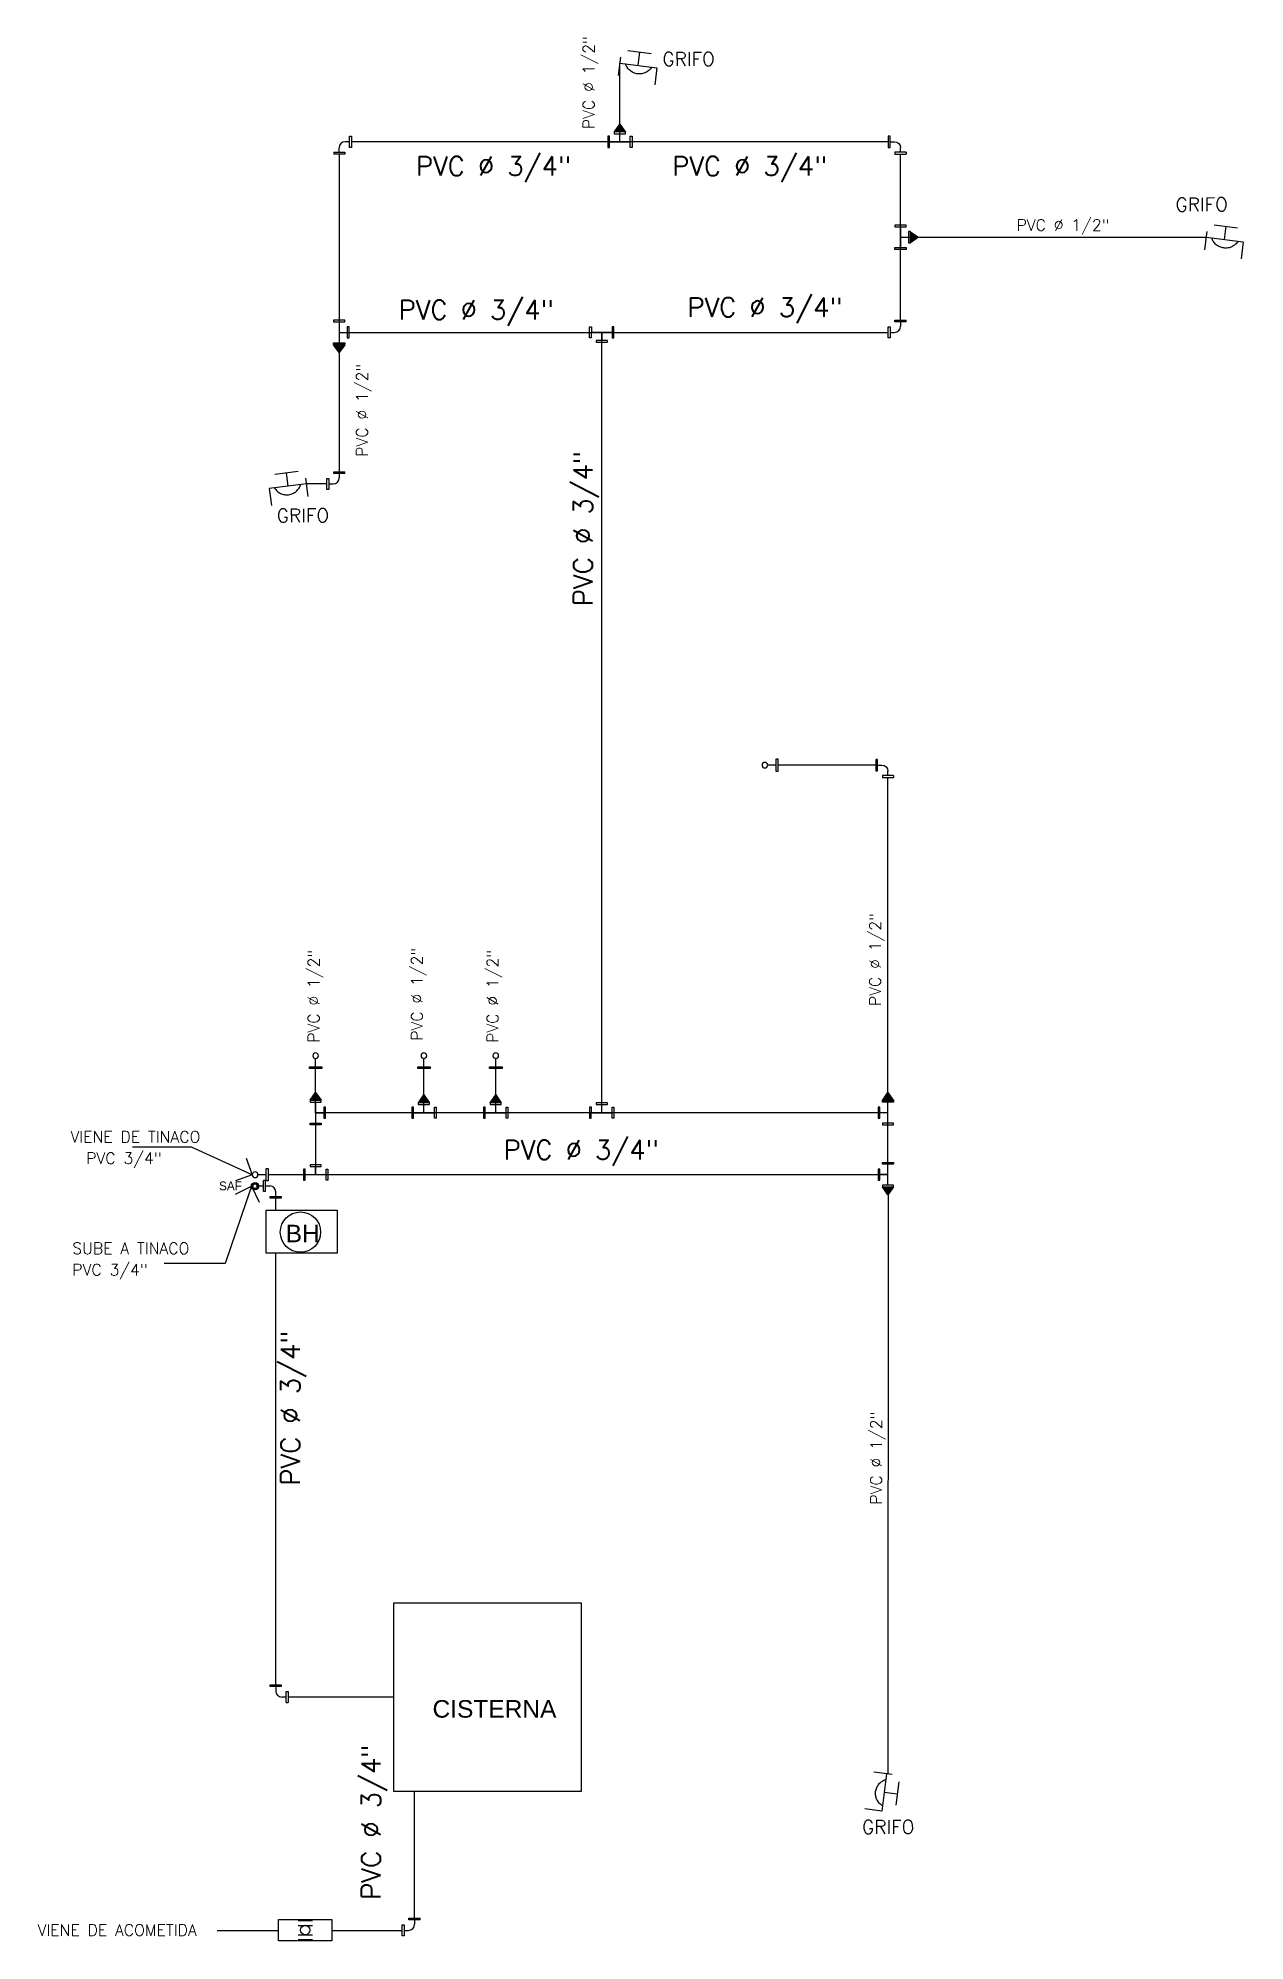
# Model space of a CAD drawing. Header units: inches. Extents: x -9 to 337, y -247 to 209.
# Drawn here: x 27.3 to 36.93, y -144.94 to -129.75 of the extents above; entities that cross this region are included whole.
import ezdxf

# ---------------------------------------------------------------- set-up
doc = ezdxf.new("R2010")
doc.units = ezdxf.units.IN
doc.header["$MEASUREMENT"] = 0
doc.linetypes.add('ACAD_ISO12W100', pattern=[21, 12, -3, 0, -3, 0, -3])
doc.linetypes.add('PHANTOM2', pattern=[31.75, 15.875, -3.175, 3.175, -3.175, 3.175, -3.175])
for name, color, linetype in [('agua', 4, 'Continuous'), ('INS-HS', 30, 'Continuous'), ('NEJES', 12, 'Continuous'), ('P-18', 1, 'Continuous'), ('Textos', 2, 'Continuous')]:
    doc.layers.add(name, color=color, linetype=linetype)
doc.styles.add('MONOTXT4', font='monotxt4.shx')
doc.styles.add('NT_75', font='romans.shx', dxfattribs={"height": 0.152})
doc.styles.get("Standard").update_dxf_attribs({"font": 'arial.ttf'})
doc.styles.add('STYLE1', font='txt')
doc.dimstyles.new('E100', dxfattribs={"dimtxt": 0.15, "dimasz": 0.2, "dimexe": 0.15, "dimexo": 0.02, "dimgap": 0.09, "dimtad": 1, "dimzin": 0, "dimdsep": 46, "dimtxsty": 'MONOTXT4', "dimblk": 'DOTSMALL', "dimcen": 0.01, "dimdle": 0.15, "dimclrd": 1, "dimclre": 1, "dimclrt": 2, "dimadec": 0, "dimazin": 0, "dimtfac": 1, "dimtofl": 0, "dimtmove": 1, "dimatfit": 1, "dimldrblk": 'OPEN90', "dimfxl": 1, "dimtolj": 1, "dimtzin": 0, "dimarcsym": 0})

msp = doc.modelspace()

# ---------------------------------------------------------------- texts
at = {"color": 2, "char_height": 0.14, "attachment_point": 1}
for s, insert in [('BH', (29.274, -139.225)), ('CISTERNA', (30.446, -143.019))]:
    msp.add_mtext(s, dxfattribs=dict(at, insert=insert))
at = {"layer": 'agua', "color": 3, "style": 'NT_75'}
for s, height, rotation, p in [('PVC %%C 1/2"', 0.0912, 90, (31.738, -130.481)), ('GRIFO', 0.1084, 0.1966, (32.281, -129.976)), ('GRIFO', 0.1084, 0.1966, (36.376, -131.137)), ('PVC %%C 1/2"', 0.0912, 90, (29.929, -133.096)), ('PVC %%C 3/4"', 0.152, 90, (31.722, -134.287)), ('GRIFO', 0.1084, 0.1966, (29.203, -133.619)), ('PVC %%C 1/2"', 0.0912, 90, (34.024, -137.48)), ('PVC %%C 1/2"', 0.0912, 90, (29.543, -137.773)), ('PVC %%C 1/2"', 0.0912, 90, (30.367, -137.757)), ('PVC %%C 1/2"', 0.0912, 90, (30.971, -137.774)), ('PVC %%C 3/4"', 0.152, 90, (29.388, -141.307)), ('PVC %%C 1/2"', 0.0912, 90, (34.032, -141.459)), ('PVC %%C 3/4"', 0.152, 90, (30.032, -144.612)), ('GRIFO', 0.1084, 0.1966, (33.874, -144.086))]:
    msp.add_text(s, height=height, rotation=rotation, dxfattribs=at).set_placement(p)
for s, height, p in [('PVC %%C 3/4"', 0.152, (30.313, -130.852)), ('PVC %%C 3/4"', 0.152, (32.358, -130.852)), ('PVC %%C 1/2"', 0.0912, (35.107, -131.292)), ('PVC %%C 3/4"', 0.152, (30.175, -131.999)), ('PVC %%C 3/4"', 0.152, (32.48, -131.978)), ('VIENE DE TINACO', 0.0912, (27.557, -138.569)), ('PVC 3/4"', 0.0912, (27.682, -138.74)), ('PVC %%C 3/4"', 0.152, (31.013, -138.703)), ('SUBE A TINACO', 0.0912, (27.571, -139.459)), ('PVC 3/4"', 0.0912, (27.571, -139.63)), ('VIENE DE ACOMETIDA', 0.0912, (27.294, -144.9))]:
    msp.add_text(s, height=height, dxfattribs=at).set_placement(p)
at = {"layer": 'Textos', "color": 2, "style": 'STYLE1'}
msp.add_text('SAF', height=0.0703, dxfattribs=at).set_placement((28.742, -138.95))

# ---------------------------------------------------------------- blocks, each defined once
blk = doc.blocks.new('LLAVE NARIZ')
at = {"layer": 'INS-HS', "color": 30, "linetype": 'PHANTOM2'}
for p, q in [((0, 0), (-0.091, 0)), ((-0.0157, 0.0323), (-0.0729, 0.0323)), ((-0.0449, 0), (-0.0449, 0.0323)), ((0, 0.0141), (0, -0.0309)), ((-0.091, 0), (-0.091, -0.0418))]:
    blk.add_line(p, q, dxfattribs=at)
blk = doc.blocks.new('Grifo')
at = {"layer": 'P-18', "color": 5, "linetype": 'ACAD_ISO12W100'}
blk.add_arc((-0.151, 0.048), 0.116, 204.3786, 335.6214, dxfattribs=at)
at = {"layer": 'P-18', "color": 5, "linetype": 'ACAD_ISO12W100', "xscale": 3.283170007078005, "yscale": 3.283170007078005, "zscale": 3.283170007078005}
blk.add_blockref('LLAVE NARIZ', (0, 0), dxfattribs=at)
blk = doc.blocks.new('CODO')
at = {"color": 3}
for p, q in [((0.167, 0), (0.097, 0)), ((0.167, -0.088), (0.167, 0.088)), ((0.167, 0.088), (0.195, 0.088)), ((0.195, 0.088), (0.195, -0.088)), ((-0.088, -0.167), (0.088, -0.167)), ((0.088, -0.195), (-0.088, -0.195)), ((0, -0.167), (0, -0.097)), ((0.088, -0.167), (0.088, -0.195)), ((0.195, -0.088), (0.167, -0.088))]:
    blk.add_line(p, q, dxfattribs=at)
at = {"color": 3, "linetype": 'ByBlock'}
blk.add_line((-0.088, -0.167), (-0.088, -0.195), dxfattribs=at)
at = {"color": 3}
blk.add_arc((0.097, -0.097), 0.0972, 89.9963, 179.9963, dxfattribs=at)
blk = doc.blocks.new('codov75')
at = {"color": 1}
for p, q in [((0, 0.124), (0, -0.124)), ((0.034, 0.124), (0, 0.124)), ((0.034, -0.124), (0.034, 0.124)), ((0.034, 0), (0.201, 0)), ((0, -0.124), (0.034, -0.124))]:
    blk.add_line(p, q, dxfattribs=at)
at = {"color": 2}
blk.add_circle((0.258, 0), 0.0565, dxfattribs=at)
blk = doc.blocks.new('teeh75')
at = {"color": 3}
for p, q in [((-0.209, 0.111), (-0.243, 0.111)), ((-0.243, 0.111), (-0.243, -0.111)), ((-0.209, -0.111), (-0.209, 0.111)), ((-0.209, 0), (0.209, 0)), ((-0.111, 0.197), (-0.111, 0.162)), ((0.111, 0.197), (-0.111, 0.197)), ((-0.111, 0.162), (0.111, 0.162)), ((0, 0), (0, 0.162)), ((0.111, 0.162), (0.111, 0.197)), ((0.209, -0.111), (0.209, 0.111)), ((0.209, 0.111), (0.243, 0.111)), ((0.243, 0.111), (0.243, -0.111)), ((-0.243, -0.111), (-0.209, -0.111)), ((0.243, -0.111), (0.209, -0.111))]:
    blk.add_line(p, q, dxfattribs=at)
blk = doc.blocks.new('_DotSmall')
at = {"color": 0, "linetype": 'ByBlock', "const_width": 0.5}
blk.add_lwpolyline([(-0.0625, 0, 1), (0.0625, 0, 1)], format="xyb", close=True, dxfattribs=at)
blk = doc.blocks.new('_Open90')
at = {"color": 0, "linetype": 'ByBlock', "lineweight": -2}
for p, q in [((0, 0), (-1, 0)), ((-0.5, 0.5), (0, 0)), ((0, 0), (-0.5, -0.5))]:
    blk.add_line(p, q, dxfattribs=at)

# ---------------------------------------------------------------- hatches: boundary and pattern name
h = msp.add_hatch(color=2)
h.dxf.hatch_style = 1
h.paths.add_polyline_path([(31.897, -130.503), (31.941, -130.44), (31.985, -130.504)])
h = msp.add_hatch(color=2)
h.dxf.hatch_style = 1
h.paths.add_polyline_path([(34.26, -131.299), (34.324, -131.343), (34.26, -131.387)])
h = msp.add_hatch(color=2)
h.dxf.hatch_style = 1
h.paths.add_polyline_path([(29.745, -132.201), (29.701, -132.264), (29.656, -132.201)])
h = msp.add_hatch(color=2)
h.dxf.hatch_style = 1
h.paths.add_polyline_path([(29.469, -138.232), (29.513, -138.169), (29.557, -138.232)])
h = msp.add_hatch(color=2)
h.dxf.hatch_style = 1
h.paths.add_polyline_path([(30.333, -138.252), (30.377, -138.188), (30.422, -138.252)])
h = msp.add_hatch(color=2)
h.dxf.hatch_style = 1
h.paths.add_polyline_path([(30.906, -138.252), (30.95, -138.188), (30.994, -138.252)])
h = msp.add_hatch(color=2)
h.dxf.hatch_style = 1
h.paths.add_polyline_path([(34.037, -138.233), (34.081, -138.169), (34.125, -138.233)])
h = msp.add_hatch(color=2)
h.dxf.hatch_style = 1
h.paths.add_polyline_path([(34.125, -138.922), (34.081, -138.986), (34.037, -138.922)])
at = {"layer": 'NEJES'}
h = msp.add_hatch(color=2, dxfattribs=at)
h.paths.add_polyline_path([(29, -138.917), (29.012, -138.917, -1), (29.048, -138.917), (29.06, -138.917, 1)])
h.paths.add_polyline_path([(29.06, -138.917), (29.048, -138.917, -0.414214), (29.03, -138.935), (29.03, -138.947, 0.414214)])
h.paths.add_polyline_path([(29.03, -138.935, -0.414214), (29.012, -138.917), (29, -138.917, 0.414214), (29.03, -138.947)])

# ---------------------------------------------------------------- linework, layer by layer
at = {"color": 4}
msp.add_line((34.082, -138.922), (34.081, -143.608), dxfattribs=at)
at = {"color": 5}
for p, q in [((29.195, -142.897), (29.195, -139.453)), ((30.135, -142.995), (29.293, -142.995))]:
    msp.add_line(p, q, dxfattribs=at)
at = {"color": 4}
for points in [[(31.941, -130.582), (31.941, -129.953)], [(34.181, -131.343), (36.62, -131.343)], [(29.701, -132.103), (29.701, -133.215)], [(29.603, -133.312), (29.439, -133.312)], [(33.984, -135.557), (33.202, -135.557)], [(34.081, -138.233), (34.081, -135.654)], [(29.513, -138.331), (29.513, -137.979)], [(30.377, -138.331), (30.377, -137.979)], [(30.951, -138.331), (30.951, -137.979)]]:
    msp.add_lwpolyline(points, dxfattribs=at)
at = {"color": 2}
for points in [[(31.897, -130.503), (31.941, -130.44), (31.985, -130.504), (31.897, -130.503)], [(34.26, -131.299), (34.324, -131.343), (34.26, -131.387), (34.26, -131.299)], [(29.745, -132.201), (29.701, -132.264), (29.656, -132.201), (29.745, -132.201)], [(29.469, -138.232), (29.513, -138.169), (29.557, -138.232), (29.469, -138.232)], [(30.333, -138.252), (30.377, -138.188), (30.422, -138.252), (30.333, -138.252)], [(30.906, -138.252), (30.95, -138.188), (30.994, -138.252), (30.906, -138.252)], [(34.037, -138.233), (34.081, -138.169), (34.125, -138.233), (34.037, -138.233)], [(34.125, -138.922), (34.081, -138.986), (34.037, -138.922), (34.125, -138.922)]]:
    msp.add_lwpolyline(points, dxfattribs=at)
at = {"color": 5}
for points in [[(34.084, -130.582), (29.798, -130.582)], [(29.701, -130.679), (29.701, -132.103), (31.797, -132.103)], [(34.181, -132.006), (34.181, -130.679)], [(31.797, -138.331), (31.797, -132.103), (34.084, -132.103)], [(29.133, -138.825), (34.081, -138.825), (34.081, -138.331), (29.513, -138.331), (29.513, -138.825)], [(29.098, -138.917), (29.039, -138.917)], [(29.195, -139.108), (29.195, -139.013)], [(30.302, -144.76), (30.302, -143.745)], [(28.728, -144.857), (29.217, -144.857)], [(29.643, -144.857), (30.205, -144.857)]]:
    msp.add_lwpolyline(points, dxfattribs=at)
at = {"color": 3}
for points in [[(29.119, -139.108), (29.685, -139.108), (29.685, -139.453), (29.119, -139.453)], [(30.135, -143.745), (31.635, -143.745), (31.635, -142.245), (30.135, -142.245)], [(29.217, -144.769), (29.643, -144.769), (29.643, -144.941), (29.217, -144.941)]]:
    msp.add_lwpolyline(points, close=True, dxfattribs=at)
at = {"color": 4}
msp.add_circle((29.03, -138.917), 0.018, dxfattribs=at)
at = {"color": 3}
msp.add_circle((29.392, -139.284), 0.161, dxfattribs=at)
at = {"layer": 'NEJES', "color": 2}
for p, q in [((29.374, -144.779), (29.487, -144.779)), ((29.374, -144.817), (29.487, -144.817)), ((29.374, -144.892), (29.487, -144.892)), ((29.374, -144.929), (29.487, -144.929))]:
    msp.add_line(p, q, dxfattribs=at)
for centre, radius in [((29.03, -138.917), 0.03), ((29.43, -144.854), 0.0375)]:
    msp.add_circle(centre, radius, dxfattribs=at)

# ---------------------------------------------------------------- block references
at = {"color": 6, "xscale": -1}
for p, rotation in [((31.941, -129.953), 352.8373339033777), ((36.62, -131.343), 352.8373339033777), ((34.069, -143.608), 262.8373339033777)]:
    msp.add_blockref('Grifo', p, dxfattribs=dict(at, rotation=rotation))
at = {"color": 3, "yscale": 0.5, "zscale": 0.5}
for p, xscale in [((29.701, -130.582), 0.5), ((34.181, -130.582), -0.5), ((34.081, -135.557), -0.5)]:
    msp.add_blockref('CODO', p, dxfattribs=dict(at, xscale=xscale))
at = {"color": 3, "xscale": 0.5, "yscale": 0.5, "zscale": 0.5}
for p, rotation in [((34.181, -132.103), 180), ((29.701, -133.312), 180), ((29.195, -138.915), 270), ((29.195, -142.995), 90), ((30.302, -144.857), 180)]:
    msp.add_blockref('CODO', p, dxfattribs=dict(at, rotation=rotation))
at = {"color": 6, "rotation": 7.162666096622283}
msp.add_blockref('Grifo', (29.439, -133.312), dxfattribs=at)
at = {"layer": 'agua', "color": 4, "linetype": 'Continuous'}
for name, p, xscale, yscale, zscale, rotation in [('teeh75', (31.941, -130.582), 0.3999999999941792, 0.3999999999941792, 0.3999999999941792, 359.9886782846715), ('teeh75', (34.181, -131.343), 0.3999999999941792, 0.3999999999941792, 0.3999999999941792, 269.9886782846716), ('teeh75', (29.701, -132.103), 0.3999999999941792, 0.3999999999941792, 0.3999999999941792, 269.9886782846716), ('teeh75', (31.797, -132.103), 0.3999999999941792, 0.3999999999941792, 0.3999999999941792, 179.9886782846716), ('codov75', (29.513, -137.979), -0.3999999999996362, 0.3999999999996362, 0.3999999999996362, 270), ('codov75', (30.377, -137.979), -0.3999999999996362, 0.3999999999996362, 0.3999999999996362, 270), ('codov75', (30.951, -137.979), -0.3999999999996362, 0.3999999999996362, 0.3999999999996362, 270), ('teeh75', (29.513, -138.331), 0.3999999999941792, 0.3999999999941792, 0.3999999999941792, 269.9886782846723), ('teeh75', (30.377, -138.331), 0.3999999999941792, 0.3999999999941792, 0.3999999999941792, 359.9886782846716), ('teeh75', (30.95, -138.331), 0.3999999999941792, 0.3999999999941792, 0.3999999999941792, 359.9886782846716), ('teeh75', (31.797, -138.331), 0.3999999999941792, 0.3999999999941792, 0.3999999999941792, 359.9886782846716), ('teeh75', (34.081, -138.331), 0.3999999999941792, 0.3999999999941792, 0.3999999999941792, 89.98867828467232), ('teeh75', (29.513, -138.825), 0.3999999999941792, 0.3999999999941792, 0.3999999999941792, 359.9886782846716), ('teeh75', (34.081, -138.825), 0.3999999999941792, 0.3999999999941792, 0.3999999999941792, 89.98867828467232)]:
    msp.add_blockref(name, p, dxfattribs=dict(at, xscale=xscale, yscale=yscale, zscale=zscale, rotation=rotation))
at = {"layer": 'agua', "color": 4, "linetype": 'Continuous', "xscale": -0.3999999999996362, "yscale": 0.3999999999996362, "zscale": 0.3999999999996362}
for p in [(33.202, -135.557), (29.133, -138.826)]:
    msp.add_blockref('codov75', p, dxfattribs=at)

msp.set_redraw_order([(e.dxf.handle, doc.entitydb.next_handle()) for e in msp.query("TEXT MTEXT ATTDEF DIMENSION ARC_DIMENSION")])  # texts and dimensions are drawn at this point

# ---------------------------------------------------------------- leaders
for points in [[(29.007, -138.826), (28.523, -138.606), (28.052, -138.606)], [(29, -138.917), (28.792, -139.534), (28.304, -139.534)]]:
    msp.add_leader(points, dimstyle='E100', override={"dimgap": 0.01, "dimtad": 0})

doc.saveas('drawing.dxf')
